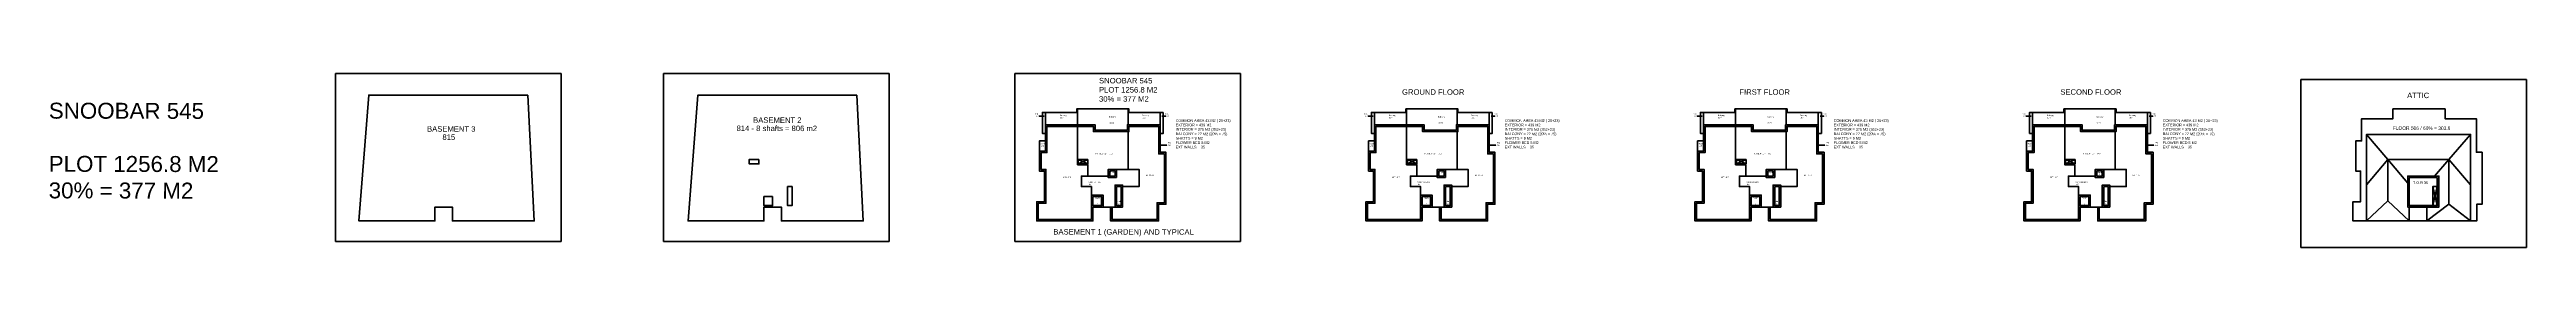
# Model space of a CAD drawing. Header units: metres. Extents: x -322116 to -321123, y -26723 to -26468.
# Drawn here: x -321861.3 to -321372, y -26502.1 to -26467.7 of the extents above; entities that cross this region are included whole.
import ezdxf

# ---------------------------------------------------------------- set-up
doc = ezdxf.new("R2010")
doc.units = ezdxf.units.M
doc.header["$LTSCALE"] = 7
doc.header["$MEASUREMENT"] = 0
doc.layers.add('A-WALL-BLWO', color=7, linetype='Continuous', lineweight=40)
doc.styles.get("Standard").update_dxf_attribs({"font": 'romans.shx', "height": 0.5})

# ---------------------------------------------------------------- blocks, each defined once
blk = doc.blocks.new('C121')
at = {"layer": 'A-WALL-BLWO', "color": 2}
for p, q in [((-321664.88, -26484.07), (-321665.85, -26484.07)), ((-321640.85, -26484.07), (-321641.58, -26484.07))]:
    blk.add_line(p, q, dxfattribs=at)
at = {"layer": 'A-WALL-BLWO', "color": 1}
blk.add_line((-321641.93, -26489.86), (-321640.64, -26489.86), dxfattribs=at)
at = {"layer": 'A-WALL-BLWO'}
for p, q in [((-321658.11, -26493.57), (-321656.21, -26492.67)), ((-321656.21, -26493.57), (-321658.11, -26492.67))]:
    blk.add_line(p, q, dxfattribs=at)
at = {"layer": 'A-WALL-BLWO', "color": 2}
for points in [[(-321664.61, -26483.36), (-321665.21, -26483.36), (-321665.21, -26487.51), (-321664.61, -26487.51)], [(-321641.33, -26483.36), (-321641.93, -26483.36), (-321641.93, -26487.51), (-321641.33, -26487.51)]]:
    blk.add_lwpolyline(points, close=True, dxfattribs=at)
at = {"layer": 'A-WALL-BLWO', "color": 3}
for points in [[(-321664.61, -26485.81), (-321664.61, -26485.81), (-321658.26, -26485.81), (-321658.26, -26482.66), (-321658.41, -26482.66), (-321658.41, -26483.36), (-321664.61, -26483.36), (-321664.61, -26485.81)], [(-321641.93, -26483.36), (-321648.11, -26483.36), (-321648.11, -26482.66), (-321648.26, -26482.66), (-321648.26, -26485.81), (-321641.93, -26485.81), (-321641.93, -26483.36)]]:
    blk.add_lwpolyline(points, dxfattribs=at)
for points in [[(-321648.26, -26485.81), (-321648.41, -26485.81), (-321648.41, -26486.86), (-321654.81, -26486.86), (-321654.81, -26485.81), (-321658.26, -26485.81), (-321658.26, -26482.66), (-321648.26, -26482.66)], [(-321664.61, -26489), (-321665.78, -26489), (-321665.78, -26491), (-321664.61, -26491)]]:
    blk.add_lwpolyline(points, close=True, dxfattribs=at)
at = {"layer": 'A-WALL-BLWO', "color": 1}
blk.add_lwpolyline([(-321642.26, -26501.56), (-321640.8, -26501.56), (-321640.8, -26499.36), (-321640.8, -26499.36), (-321640.8, -26496.26), (-321640.8, -26496.26), (-321640.8, -26491.26), (-321641.93, -26491.26), (-321641.93, -26485.81), (-321648.41, -26485.81), (-321648.41, -26486.86), (-321654.81, -26486.86), (-321654.81, -26485.81), (-321664.61, -26485.81), (-321664.61, -26491), (-321665.78, -26491), (-321665.78, -26494.96), (-321664.81, -26494.96), (-321664.81, -26501.06), (-321666.31, -26501.06), (-321666.31, -26504.86), (-321655.21, -26504.86), (-321655.21, -26502.12), (-321651.74, -26502.12), (-321651.74, -26504.86), (-321642.26, -26504.86)], close=True, dxfattribs=at)
at = {"layer": 'A-WALL-BLWO', "color": 7}
blk.add_lwpolyline([(-321655.51, -26498.06), (-321657.51, -26498.06), (-321657.51, -26495.96), (-321656.26, -26495.96), (-321656.26, -26493.72), (-321658.26, -26493.72), (-321658.26, -26486.11), (-321664.31, -26486.11), (-321664.31, -26491.3), (-321665.48, -26491.3), (-321665.48, -26494.66), (-321664.51, -26494.66), (-321664.51, -26501.36), (-321666.01, -26501.36), (-321666.01, -26504.56), (-321655.51, -26504.56)], close=True, dxfattribs=at)
at = {"layer": 'A-WALL-BLWO', "color": 6}
blk.add_lwpolyline([(-321656.26, -26495.96), (-321652.21, -26495.96), (-321652.21, -26494.65), (-321648.26, -26494.65), (-321648.26, -26487.16), (-321655.11, -26487.16), (-321655.11, -26486.11), (-321658.26, -26486.11), (-321658.26, -26493.72), (-321656.26, -26493.72)], close=True, dxfattribs=at)
at = {"layer": 'A-WALL-BLWO', "color": 2}
blk.add_lwpolyline([(-321641.1, -26501.26), (-321642.56, -26501.26), (-321642.56, -26504.56), (-321651.44, -26504.56), (-321651.44, -26502.12), (-321649.35, -26502.12), (-321649.35, -26498.06), (-321646.11, -26498.06), (-321646.11, -26494.65), (-321648.26, -26494.65), (-321648.26, -26487.16), (-321648.11, -26487.16), (-321648.11, -26486.11), (-321642.23, -26486.11), (-321642.23, -26491.56), (-321641.1, -26491.56), (-321641.1, -26501.26)], dxfattribs=at)
at = {"layer": 'A-WALL-BLWO'}
for points in [[(-321656.21, -26492.67), (-321658.11, -26492.67), (-321658.11, -26493.57), (-321656.21, -26493.57)], [(-321651.91, -26494.95), (-321650.85, -26494.95), (-321650.85, -26495.96), (-321651.91, -26495.96)]]:
    blk.add_lwpolyline(points, close=True, dxfattribs=at)
at = {"layer": 'A-WALL-BLWO', "color": 4}
blk.add_lwpolyline([(-321650.55, -26496.26), (-321652.21, -26496.26), (-321652.21, -26495.96), (-321657.51, -26495.96), (-321657.51, -26498.06), (-321655.51, -26498.06), (-321655.51, -26499.74), (-321653.21, -26499.74), (-321653.21, -26502.12), (-321650.85, -26502.12), (-321650.85, -26499.74), (-321650.85, -26499.74), (-321650.85, -26497.76), (-321649.35, -26497.76), (-321649.35, -26498.06), (-321646.11, -26498.06), (-321646.11, -26494.65), (-321650.55, -26494.65)], close=True, dxfattribs=at)
at = {"layer": 'A-WALL-BLWO', "elevation": 0}
for points in [[(-321650.55, -26498.06), (-321649.65, -26498.06), (-321649.65, -26501.82), (-321650.55, -26501.82)], [(-321655.21, -26500.04), (-321653.51, -26500.04), (-321653.51, -26501.82), (-321655.21, -26501.82)]]:
    blk.add_lwpolyline(points, close=True, dxfattribs=at)
at = {"color": 3, "insert": (-321638.87, -26484.69, 0), "char_height": 0.5265, "attachment_point": 1, "rotation": 359.9008}
blk.add_mtext_dynamic_manual_height_columns('\\A1;{\\fArial Unicode MS|b0|i0|c0|p34;COMMON AREA 43 M2 ( 20+23)\\PEXTERIOR = 439 M2\\PINTERIOR = 375 M2 (352+23) \\PBALCONY = 72 M2 (20% = 75)\\PSHATFS = 9 M2\\PFLOWER BED 5 M2\\PEXT WALLS = 35}', width=18.3537, gutter_width=4, heights=[10.45], dxfattribs=at)
at = {"layer": 'A-WALL-BLWO', "color": 2, "char_height": 0.27, "attachment_point": 1, "rotation": 359.9008}
for s, width, heights, insert in [('\\A1;{\\fArial Unicode MS|b0|i0|c0|p34;F.B}', 5.5634, [3.03], (-321666.61, -26483.5)), ('\\A1;{\\fArial Unicode MS|b0|i0|c0|p34;2.5}', 5.5634, [3.03], (-321666.44, -26483.9)), ('\\A1;{\\fArial Unicode MS|b0|i0|c0|p34;F.B}', 5.5634, [3.03], (-321640.92, -26483.5)), ('\\A1;{\\fArial Unicode MS|b0|i0|c0|p34;2.5}', 5.5634, [3.03], (-321640.74, -26483.9)), ('\\A1;{\\fArial Unicode MS|b0|i0|c0|p34;INT 125.8}', 2.0357, [1.17], (-321644.87, -26495.68))]:
    blk.add_mtext_dynamic_manual_height_columns(s, width=width, gutter_width=3.08, heights=heights, dxfattribs=dict(at, insert=insert))
at = {"layer": 'A-WALL-BLWO', "color": 3, "char_height": 0.27, "attachment_point": 1, "rotation": 359.9008}
for s, insert in [('\\A1;{\\fArial Unicode MS|b0|i0|c0|p34;Balcony}', (-321661.77, -26483.82)), ('\\A1;{\\fArial Unicode MS|b0|i0|c0|p34;15.7}', (-321661.69, -26484.23)), ('\\A1;{\\fArial Unicode MS|b0|i0|c0|p34;Balcony}', (-321651.99, -26484.09)), ('\\A1;{\\fArial Unicode MS|b0|i0|c0|p34;Balcony}', (-321645.52, -26483.82)), ('\\A1;{\\fArial Unicode MS|b0|i0|c0|p34;15.7}', (-321645.44, -26484.23)), ('\\A1;{\\fArial Unicode MS|b0|i0|c0|p34;Balcony}', (-321665.85, -26489.43)), ('\\A1;{\\fArial Unicode MS|b0|i0|c0|p34;2.3}', (-321665.41, -26489.85)), ('\\A1;{\\fArial Unicode MS|b0|i0|c0|p34;38.23}', (-321651.99, -26485.33))]:
    blk.add_mtext_dynamic_manual_height_columns(s, width=5.5634, gutter_width=3.08, heights=[3.03], dxfattribs=dict(at, insert=insert))
at = {"layer": 'A-WALL-BLWO', "color": 1, "char_height": 0.27, "attachment_point": 1, "rotation": 359.9008}
for s, insert in [('\\A1;{\\fArial Unicode MS|b0|i0|c0|p34;439}', (-321640.47, -26489.72)), ('\\A1;{\\fArial Unicode MS|b0|i0|c0|p34;Ext}', (-321640.34, -26489.24))]:
    blk.add_mtext_dynamic_manual_height_columns(s, width=1.4239, gutter_width=3.08, heights=[0.467], dxfattribs=dict(at, insert=insert))
at = {"layer": 'A-WALL-BLWO', "char_height": 0.27, "attachment_point": 1, "rotation": 359.9008}
for s, insert in [('\\A1;{\\fArial Unicode MS|b0|i0|c0|p34;Shaft}', (-321657.67, -26492.78)), ('\\A1;{\\fArial Unicode MS|b0|i0|c0|p34;1.7}', (-321657.3, -26493.19)), ('\\A1;{\\fArial Unicode MS|b0|i0|c0|p34;Shaft}', (-321651.88, -26495.07)), ('\\A1;{\\fArial Unicode MS|b0|i0|c0|p34;1}', (-321651.51, -26495.48)), ('\\A1;{\\fArial Unicode MS|b0|i0|c0|p34;Shaft}', (-321654.81, -26500.19, 0)), ('\\A1;\\pxt4;{\\fArial Unicode MS|b0|i0|c0|p34;3}', (-321654.45, -26501.44, 0)), ('\\A1;{\\fArial Unicode MS|b0|i0|c0|p34;Shaft}', (-321650.55, -26500.82, 0)), ('\\A1;\\pxt4;{\\fArial Unicode MS|b0|i0|c0|p34;3.4}', (-321650.35, -26501.44, 0))]:
    blk.add_mtext_dynamic_manual_height_columns(s, width=5.5634, gutter_width=3.08, heights=[3.03], dxfattribs=dict(at, insert=insert))
at = {"layer": 'A-WALL-BLWO', "color": 6, "insert": (-321654.7, -26491.38), "char_height": 0.27, "attachment_point": 1, "rotation": 359.9008}
blk.add_mtext_dynamic_manual_height_columns('\\A1;{\\fArial Unicode MS|b0|i0|c0|p34;INT 81.6 - 1.7 = 79.9}', width=5.5634, gutter_width=3.08, heights=[3.03], dxfattribs=at)
at = {"layer": 'A-WALL-BLWO', "color": 7, "insert": (-321661.19, -26496.09), "char_height": 0.27, "attachment_point": 1, "rotation": 359.9008}
blk.add_mtext_dynamic_manual_height_columns('\\A1;{\\fArial Unicode MS|b0|i0|c0|p34;INT 146.3}', width=5.5634, gutter_width=3.08, heights=[3.03], dxfattribs=at)
at = {"layer": 'A-WALL-BLWO', "color": 4, "insert": (-321656.09, -26496.99), "char_height": 0.27, "attachment_point": 1, "rotation": 359.9008}
blk.add_mtext_dynamic_manual_height_columns('\\A1;{\\fArial Unicode MS|b0|i0|c0|p34;Common area\\P 43}', width=5.5634, gutter_width=3.08, heights=[3.03], dxfattribs=at)
blk = doc.blocks.new('b2')
at = {"layer": 'A-WALL-BLWO', "elevation": 0}
blk.add_lwpolyline([(-321701.85, -26471.91), (-321700.58, -26496.86), (-321716.75, -26496.86), (-321716.75, -26494.12), (-321720.21, -26494.12), (-321720.21, -26496.86), (-321735.21, -26496.86), (-321733.26, -26471.91), (-321701.85, -26471.91)], dxfattribs=at)
at = {"layer": 'A-WALL-BLWO'}
for points in [[(-321721.21, -26484.67), (-321723.11, -26484.67), (-321723.11, -26485.57), (-321721.21, -26485.57)], [(-321718.51, -26492.04), (-321720.21, -26492.04), (-321720.21, -26493.82), (-321718.51, -26493.82)]]:
    blk.add_lwpolyline(points, close=True, dxfattribs=at)
at = {"layer": 'A-WALL-BLWO', "elevation": 0}
blk.add_lwpolyline([(-321714.65, -26490.06), (-321715.55, -26490.06), (-321715.55, -26493.82), (-321714.65, -26493.82)], close=True, dxfattribs=at)
blk = doc.blocks.new('b3')
at = {"layer": 'A-WALL-BLWO'}
blk.add_lwpolyline([(-321766.85, -26471.91), (-321765.58, -26496.86), (-321781.75, -26496.86), (-321781.75, -26494.12), (-321785.21, -26494.12), (-321785.21, -26496.86), (-321800.21, -26496.86), (-321798.26, -26471.91), (-321766.85, -26471.91)], dxfattribs=at)
blk = doc.blocks.new('B5B5')
at = {"layer": 'A-WALL-BLWO'}
for p, q in [((-321399.41, -26479.7, 0), (-321403.61, -26474.7)), ((-321387.41, -26479.7, 0), (-321383.08, -26474.7, 0)), ((-321399.41, -26479.7, 0), (-321403.61, -26484.7, 0)), ((-321387.41, -26479.7, 0), (-321399.41, -26479.7, 0)), ((-321399.41, -26487.86, 0), (-321399.41, -26479.7, 0)), ((-321399.41, -26479.7, 0), (-321395.51, -26484.34, 0)), ((-321387.41, -26479.7, 0), (-321390.23, -26482.96, 0)), ((-321387.41, -26479.7, 0), (-321387.41, -26488.56, 0)), ((-321387.41, -26479.7, 0), (-321383.08, -26484.7, 0)), ((-321389.65, -26485.06, 0), (-321390.55, -26488.82, 0)), ((-321389.65, -26488.82, 0), (-321390.55, -26485.06, 0)), ((-321399.41, -26487.86, 0), (-321403.61, -26491.86, 0)), ((-321399.41, -26487.86, 0), (-321395.21, -26491.86, 0)), ((-321387.41, -26488.56, 0), (-321391.74, -26491.86, 0)), ((-321387.41, -26488.56, 0), (-321383.08, -26491.86, 0))]:
    blk.add_line(p, q, dxfattribs=at)
at = {"layer": 'A-WALL-BLWO', "elevation": 0}
for points in [[(-321380.8, -26478.26), (-321380.8, -26488.56), (-321381.86, -26488.56), (-321381.86, -26491.86), (-321406.31, -26491.86), (-321406.31, -26488.06), (-321404.81, -26488.06), (-321404.81, -26481.96), (-321405.78, -26481.96), (-321405.78, -26476), (-321404.61, -26476), (-321404.61, -26471.61), (-321398.41, -26471.61), (-321398.41, -26469.66), (-321388.11, -26469.66), (-321388.11, -26471.61), (-321381.93, -26471.61), (-321381.93, -26478.26)], [(-321391.74, -26489.12), (-321391.74, -26491.86), (-321383.08, -26491.86), (-321383.08, -26474.7), (-321403.61, -26474.7), (-321403.61, -26491.86), (-321395.21, -26491.86), (-321395.21, -26489.12), (-321395.51, -26489.12), (-321395.51, -26482.96), (-321389.35, -26482.96), (-321389.35, -26489.12)], [(-321389.35, -26482.96), (-321395.51, -26482.96), (-321395.51, -26489.12), (-321389.35, -26489.12)], [(-321389.65, -26483.26), (-321395.21, -26483.26), (-321395.21, -26488.82), (-321389.65, -26488.82)], [(-321389.65, -26485.06), (-321390.55, -26485.06), (-321390.55, -26488.82), (-321389.65, -26488.82)]]:
    blk.add_lwpolyline(points, close=True, dxfattribs=at)
at = {"color": 3, "attachment_point": 1, "rotation": 359.9008}
for s, width, gutter_width, heights, insert, char_height in [('\\A1;{\\fArial Unicode MS|b0|i0|c0|p34;FLOOR 506 / 60% = 303.6}', 23.8945, 5.21, [13.61], (-321398.44, -26473.12, 0), 0.6854), ('\\A1;{\\fArial Unicode MS|b0|i0|c0|p34;T.O.R 35}', 18.3537, 4, [10.45], (-321394.47, -26484.02, 0), 0.5265)]:
    blk.add_mtext_dynamic_manual_height_columns(s, width=width, gutter_width=gutter_width, heights=heights, dxfattribs=dict(at, insert=insert, char_height=char_height))

msp = doc.modelspace()

# ---------------------------------------------------------------- linework, layer by layer
at = {"layer": 'A-WALL-BLWO', "color": 7, "true_color": 0xffffff}
for points in [[(-321804.8209, -26467.6656), (-321760.2728, -26467.6656), (-321760.2728, -26500.921), (-321804.8209, -26500.921)], [(-321740.0305, -26467.6656), (-321695.4824, -26467.6656), (-321695.4824, -26500.921), (-321740.0305, -26500.921)], [(-321670.6249, -26467.6656), (-321626.0768, -26467.6656), (-321626.0768, -26500.921), (-321670.6249, -26500.921)], [(-321416.5915, -26468.8373), (-321372.0434, -26468.8373), (-321372.0434, -26502.0927), (-321416.5915, -26502.0927)]]:
    msp.add_lwpolyline(points, close=True, dxfattribs=at)

# ---------------------------------------------------------------- block references
at = {"layer": 'A-WALL-BLWO'}
for name, p in [('b3', (0, 0, 0)), ('b2', (0, 0)), ('C121', (0, 8)), ('C121', (65, 8)), ('C121', (130, 8)), ('C121', (195, 8)), ('B5B5', (0, -5, 0))]:
    msp.add_blockref(name, p, dxfattribs=at)

# ---------------------------------------------------------------- texts
at = {"color": 3, "attachment_point": 1, "rotation": 359.900829}
for s, width, gutter_width, heights, insert, char_height in [('\\A1;{\\fArial Unicode MS|b0|i0|c0|p34;SNOOBAR 545\\PPLOT 1256.8 M2\\P30% = 377 M2}', 37.865132, 8.2535, [21.5657], (-321654.0184, -26468.5071, -0.0002), 1.086211), ('\\A1;{\\fArial Unicode MS|b0|i0|c0|p34;SNOOBAR 545\\P\\PPLOT 1256.8 M2\\P30% = 377 M2}', 110.122171, 24.0034, [62.7188], (-321861.4692, -26473.4224, -0.0002), 3.159)]:
    msp.add_mtext_dynamic_manual_height_columns(s, width=width, gutter_width=gutter_width, heights=heights, dxfattribs=dict(at, insert=insert, char_height=char_height))
at = {"layer": 'A-WALL-BLWO', "color": 2, "char_height": 1.08, "attachment_point": 1, "rotation": 359.900829}
for s, width, heights, insert in [('\\A1;{\\fArial Unicode MS|b0|i0|c0|p34;GROUND FLOOR}', 22.253513, [12.1363], (-321594.1636, -26470.7606)), ('\\A1;{\\fArial Unicode MS|b0|i0|c0|p34;FIRST FLOOR}', 22.253513, [12.1363], (-321527.5141, -26470.7606)), ('\\A1;{\\fArial Unicode MS|b0|i0|c0|p34;SECOND FLOOR}', 22.253513, [12.1363], (-321464.1199, -26470.7606)), ('\\A1;{\\fArial Unicode MS|b0|i0|c0|p34;ATTIC}', 22.253513, [12.1363], (-321395.6057, -26471.4321)), ('\\A1;{\\fArial Unicode MS|b0|i0|c0|p34;BASEMENT 3}', 22.253513, [12.1363], (-321786.7527, -26478.0787)), ('\\A1;{\\fArial Unicode MS|b0|i0|c0|p34;815}', 22.253513, [12.1363], (-321783.7182, -26479.7047)), ('\\A1;{\\fArial Unicode MS|b0|i0|c0|p34;814 - 8 shafts = 806 m2\\P }', 22.253513, [12.1363], (-321725.6079, -26477.955)), ('\\A1;{\\fArial Unicode MS|b0|i0|c0|p34;BASEMENT 2}', 22.253513, [12.1363], (-321722.3442, -26476.329)), ('\\A1;{\\fArial Unicode MS|b0|i0|c0|p34;BASEMENT 1 (GARDEN) AND TYPICAL}', 31.217485, [11.0871], (-321663.0405, -26498.4659))]:
    msp.add_mtext_dynamic_manual_height_columns(s, width=width, gutter_width=12.3094, heights=heights, dxfattribs=dict(at, insert=insert))

doc.saveas('drawing.dxf')
